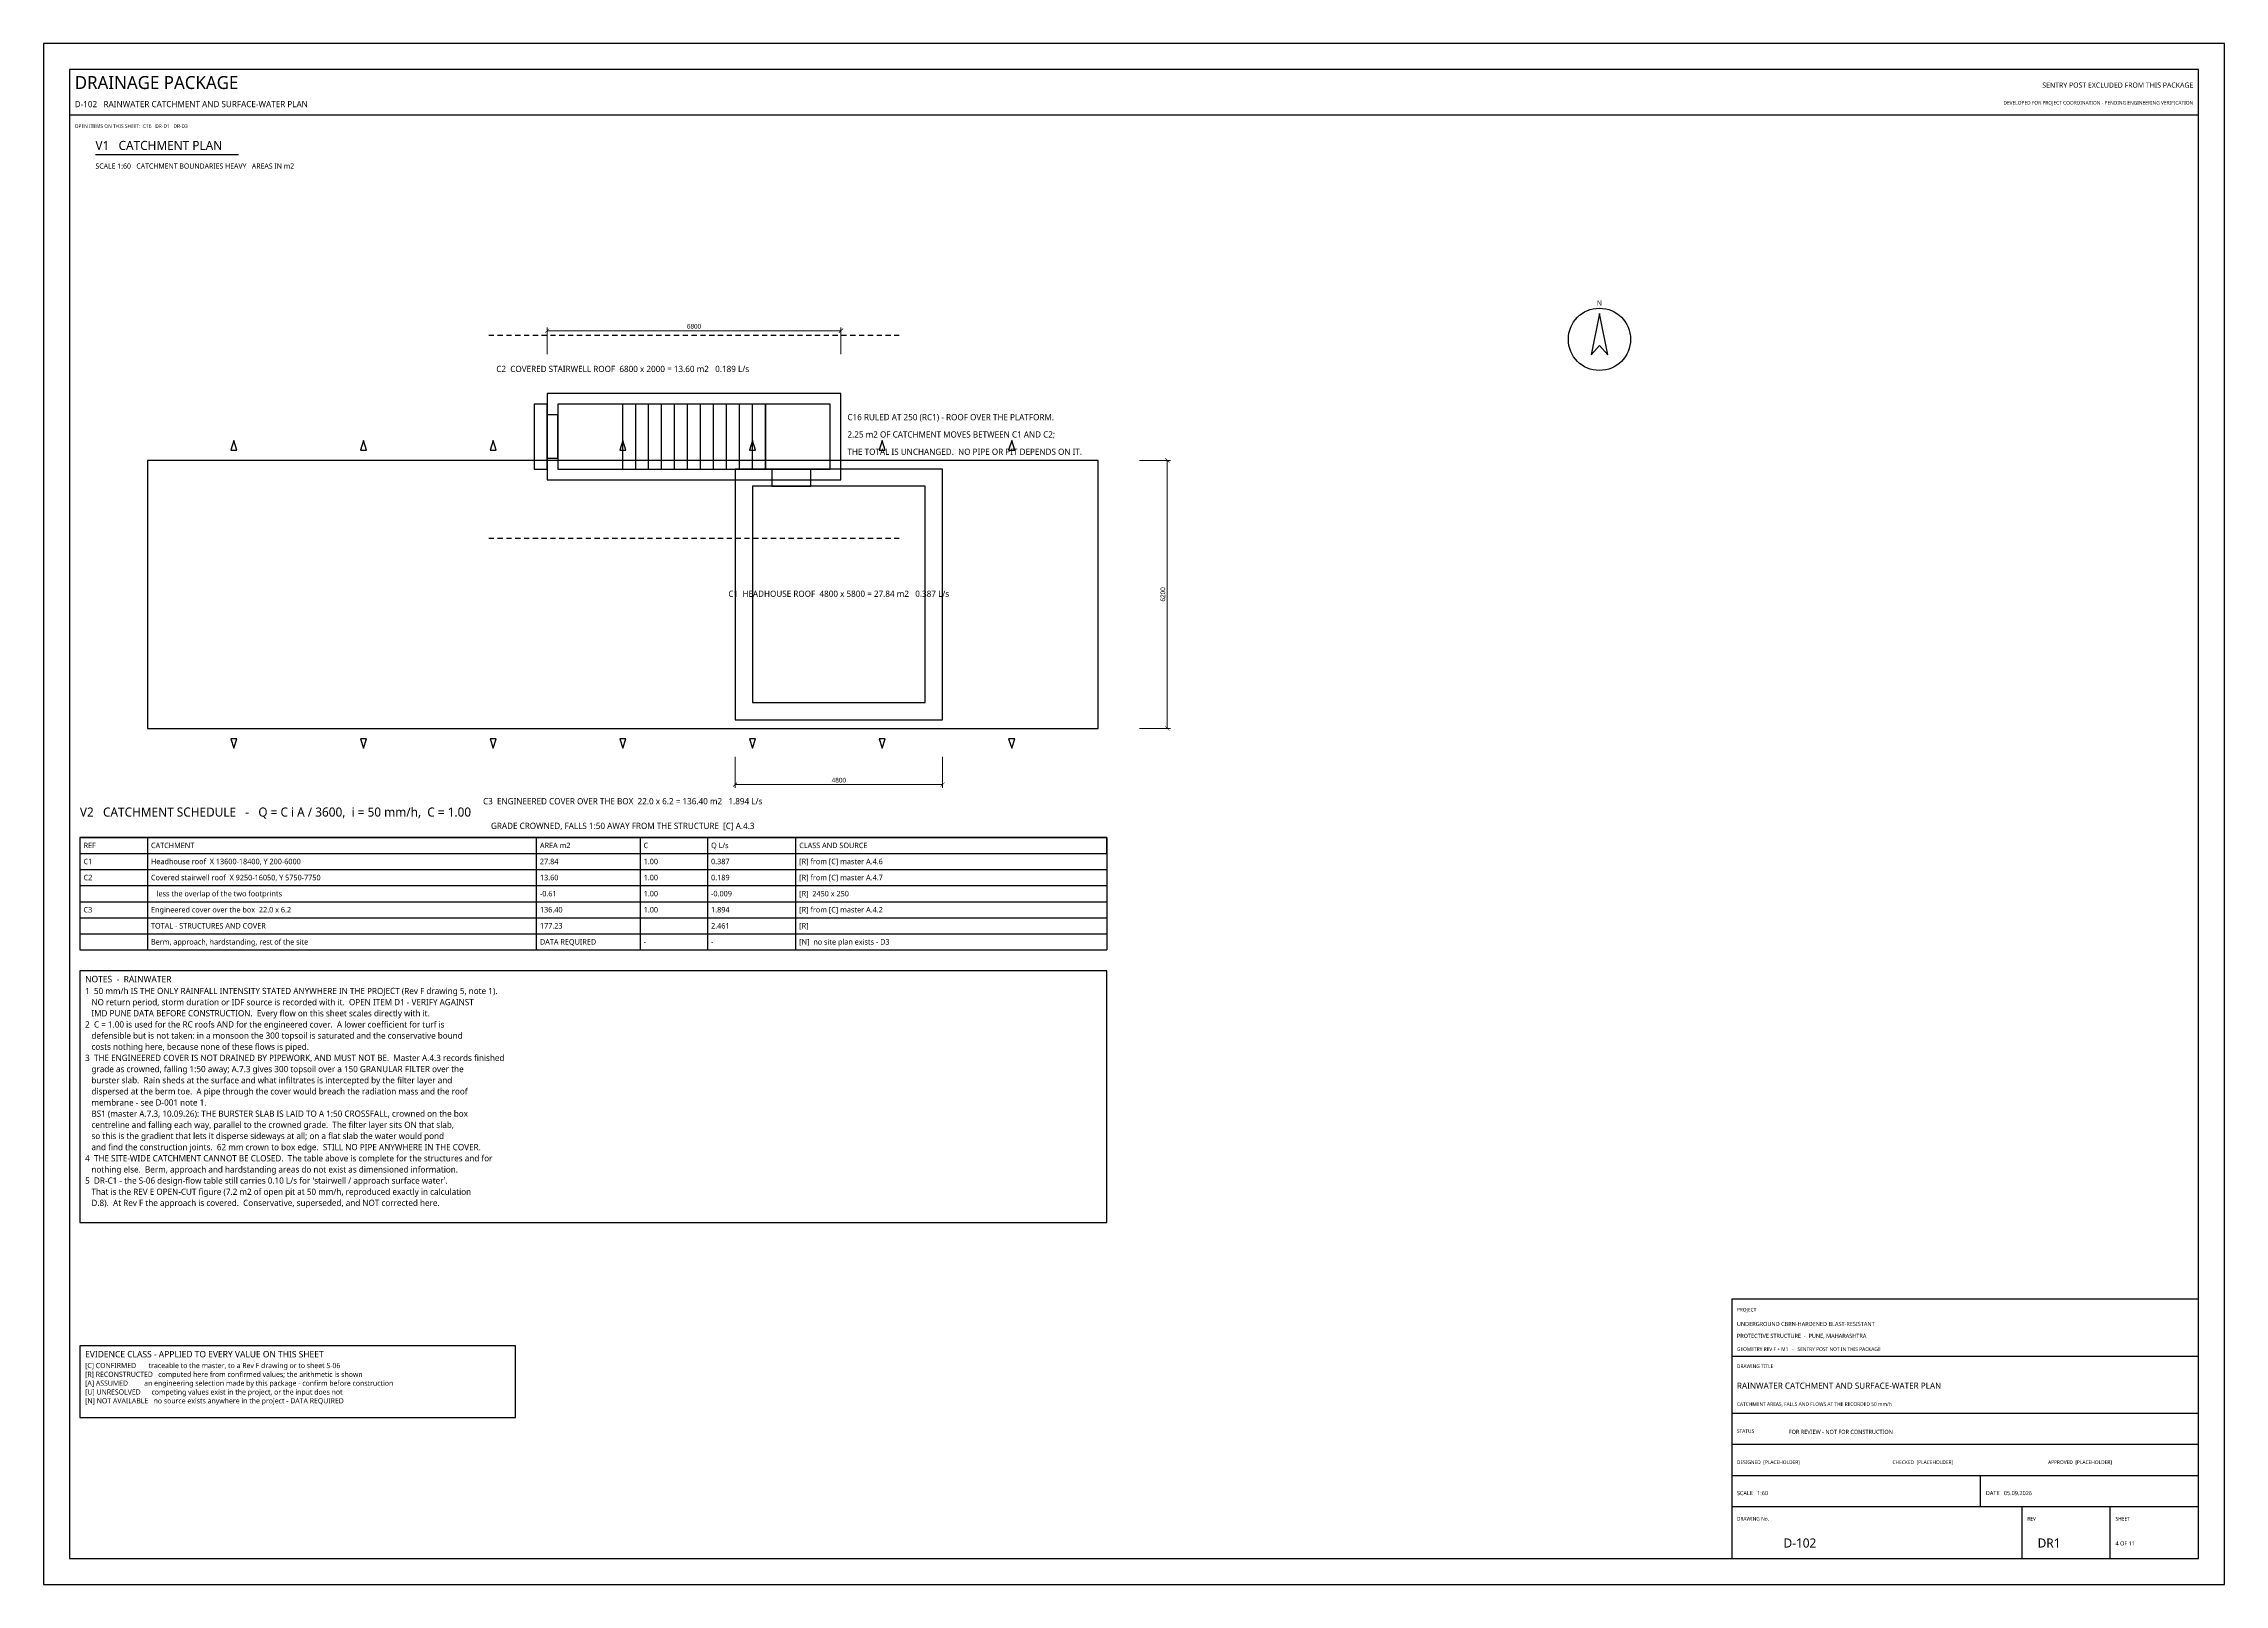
# Model space of a CAD drawing. Header units: millimetres. Extents: x 0 to 841, y 0 to 594.
import ezdxf
from ezdxf.enums import TextEntityAlignment as Align

# ---------------------------------------------------------------- set-up
doc = ezdxf.new("R2010")
doc.units = ezdxf.units.MM
for name, color, linetype in [('M-ARCH', 8, 'Continuous'), ('M-ARCH-HIDDEN', 8, 'Continuous'), ('M-EXISTING', 8, 'Continuous'), ('M-FLAG', 1, 'Continuous'), ('M-STRUCT', 7, 'Continuous'), ('M-TABLE', 7, 'Continuous'), ('M-TEXT', 7, 'Continuous'), ('M-TITLE', 7, 'Continuous'), ('P-DRAIN-SEEP', 4, 'Continuous'), ('P-DRAIN-STORM', 5, 'Continuous'), ('P-FLOW', 1, 'Continuous'), ('S-DIM', 4, 'Continuous'), ('S-NOTE', 7, 'Continuous'), ('S-TEXT', 7, 'Continuous'), ('S-TITLE', 7, 'Continuous')]:
    doc.layers.add(name, color=color, linetype=linetype)
doc.styles.add('OpenSans', font='OpenSans-Regular.ttf')
doc.dimstyles.new('SC-DIM', dxfattribs={"dimtxt": 1.8, "dimasz": 1.6, "dimexe": 1.2, "dimexo": 1, "dimgap": 0.8, "dimtad": 1, "dimdec": 0, "dimblk": 'ARCHTICK', "dimcen": 2.5, "dimclrd": 4, "dimclre": 4, "dimclrt": 4, "dimazin": 3, "dimtfac": 1, "dimtmove": 0, "dimatfit": 3, "dimlwd": 13, "dimlwe": 13})

# ---------------------------------------------------------------- blocks, each defined once
blk = doc.blocks.new('_ARCHTICK')
at = {"color": 0, "linetype": 'BYBLOCK', "const_width": 0.15}
blk.add_lwpolyline([(-0.5, -0.5), (0.5, 0.5)], dxfattribs=at)
blk = doc.blocks.new('NORTH')
at = {"layer": 'S-TITLE'}
blk.add_lwpolyline([(0, 10), (-3.2, -6), (0, -2.4), (3.2, -6), (0, 10)], close=True, dxfattribs=at)
blk.add_circle((0, 0), 12, dxfattribs=at)

msp = doc.modelspace()

# ---------------------------------------------------------------- linework, layer by layer
at = {"layer": 'M-ARCH'}
for p, q in [((223.333, 430), (223.333, 455)), ((228.333, 430), (228.333, 455)), ((233.333, 430), (233.333, 455)), ((238.333, 430), (238.333, 455)), ((243.333, 430), (243.333, 455)), ((248.333, 430), (248.333, 455)), ((253.333, 430), (253.333, 455)), ((258.333, 430), (258.333, 455)), ((263.333, 430), (263.333, 455)), ((268.333, 430), (268.333, 455)), ((273.333, 430), (273.333, 455)), ((278.333, 430), (278.333, 455))]:
    msp.add_line(p, q, dxfattribs=at)
at = {"layer": 'M-ARCH-HIDDEN'}
for p, q in [((40, 433.333), (40, 431.333)), ((40, 429.933), (40, 427.933)), ((42.867, 433.333), (40.867, 433.333)), ((46.267, 433.333), (44.267, 433.333)), ((49.667, 433.333), (47.667, 433.333)), ((53.067, 433.333), (51.067, 433.333)), ((56.467, 433.333), (54.467, 433.333)), ((59.867, 433.333), (57.867, 433.333)), ((63.267, 433.333), (61.267, 433.333)), ((66.667, 433.333), (64.667, 433.333)), ((70.067, 433.333), (68.067, 433.333)), ((73.467, 433.333), (71.467, 433.333)), ((76.867, 433.333), (74.867, 433.333)), ((80.267, 433.333), (78.267, 433.333)), ((83.667, 433.333), (81.667, 433.333)), ((87.067, 433.333), (85.067, 433.333)), ((90.467, 433.333), (88.467, 433.333)), ((93.867, 433.333), (91.867, 433.333)), ((97.267, 433.333), (95.267, 433.333)), ((100.667, 433.333), (98.667, 433.333)), ((104.067, 433.333), (102.067, 433.333)), ((107.467, 433.333), (105.467, 433.333)), ((110.867, 433.333), (108.867, 433.333)), ((114.267, 433.333), (112.267, 433.333)), ((117.667, 433.333), (115.667, 433.333)), ((121.067, 433.333), (119.067, 433.333)), ((124.467, 433.333), (122.467, 433.333)), ((127.867, 433.333), (125.867, 433.333)), ((131.267, 433.333), (129.267, 433.333)), ((134.667, 433.333), (132.667, 433.333)), ((138.067, 433.333), (136.067, 433.333)), ((141.467, 433.333), (139.467, 433.333)), ((144.867, 433.333), (142.867, 433.333)), ((148.267, 433.333), (146.267, 433.333)), ((151.667, 433.333), (149.667, 433.333)), ((155.067, 433.333), (153.067, 433.333)), ((158.467, 433.333), (156.467, 433.333)), ((161.867, 433.333), (159.867, 433.333)), ((165.267, 433.333), (163.267, 433.333)), ((168.667, 433.333), (166.667, 433.333)), ((172.067, 433.333), (170.067, 433.333)), ((175.467, 433.333), (173.467, 433.333)), ((178.867, 433.333), (176.867, 433.333)), ((182.267, 433.333), (180.267, 433.333)), ((185.667, 433.333), (183.667, 433.333)), ((189.067, 433.333), (187.067, 433.333)), ((192.467, 433.333), (190.467, 433.333)), ((195.867, 433.333), (193.867, 433.333)), ((199.267, 433.333), (197.267, 433.333)), ((202.667, 433.333), (200.667, 433.333)), ((206.067, 433.333), (204.067, 433.333)), ((209.467, 433.333), (207.467, 433.333)), ((212.867, 433.333), (210.867, 433.333)), ((216.267, 433.333), (214.267, 433.333)), ((219.667, 433.333), (217.667, 433.333)), ((223.067, 433.333), (221.067, 433.333)), ((226.467, 433.333), (224.467, 433.333)), ((229.867, 433.333), (227.867, 433.333)), ((233.267, 433.333), (231.267, 433.333)), ((236.667, 433.333), (234.667, 433.333)), ((240.067, 433.333), (238.067, 433.333)), ((243.467, 433.333), (241.467, 433.333)), ((246.867, 433.333), (244.867, 433.333)), ((250.267, 433.333), (248.267, 433.333)), ((253.667, 433.333), (251.667, 433.333)), ((257.067, 433.333), (255.067, 433.333)), ((260.467, 433.333), (258.467, 433.333)), ((263.867, 433.333), (261.867, 433.333)), ((267.267, 433.333), (265.267, 433.333)), ((270.667, 433.333), (268.667, 433.333)), ((274.067, 433.333), (272.067, 433.333)), ((277.467, 433.333), (275.467, 433.333)), ((280.867, 433.333), (278.867, 433.333)), ((284.267, 433.333), (282.267, 433.333)), ((287.667, 433.333), (285.667, 433.333)), ((291.067, 433.333), (289.067, 433.333)), ((294.467, 433.333), (292.467, 433.333)), ((297.867, 433.333), (295.867, 433.333)), ((301.267, 433.333), (299.267, 433.333)), ((304.667, 433.333), (302.667, 433.333)), ((308.067, 433.333), (306.067, 433.333)), ((311.467, 433.333), (309.467, 433.333)), ((314.867, 433.333), (312.867, 433.333)), ((318.267, 433.333), (316.267, 433.333)), ((321.667, 433.333), (319.667, 433.333)), ((325.067, 433.333), (323.067, 433.333)), ((328.467, 433.333), (326.467, 433.333)), ((331.867, 433.333), (329.867, 433.333)), ((335.267, 433.333), (333.267, 433.333)), ((338.667, 433.333), (336.667, 433.333)), ((342.067, 433.333), (340.067, 433.333)), ((345.467, 433.333), (343.467, 433.333)), ((348.867, 433.333), (346.867, 433.333)), ((352.267, 433.333), (350.267, 433.333)), ((355.667, 433.333), (353.667, 433.333)), ((359.067, 433.333), (357.067, 433.333)), ((362.467, 433.333), (360.467, 433.333)), ((365.867, 433.333), (363.867, 433.333)), ((369.267, 433.333), (367.267, 433.333)), ((372.667, 433.333), (370.667, 433.333)), ((376.067, 433.333), (374.067, 433.333)), ((379.467, 433.333), (377.467, 433.333)), ((382.867, 433.333), (380.867, 433.333)), ((386.267, 433.333), (384.267, 433.333)), ((389.667, 433.333), (387.667, 433.333)), ((393.067, 433.333), (391.067, 433.333)), ((396.467, 433.333), (394.467, 433.333)), ((399.867, 433.333), (397.867, 433.333)), ((403.267, 433.333), (401.267, 433.333)), ((406.667, 433.333), (404.667, 433.333)), ((406.667, 432), (406.667, 433.333)), ((406.667, 428.6), (406.667, 430.6)), ((40, 426.533), (40, 424.533)), ((40, 423.133), (40, 421.133)), ((406.667, 425.2), (406.667, 427.2)), ((406.667, 421.8), (406.667, 423.8)), ((40, 419.733), (40, 417.733)), ((40, 416.333), (40, 414.333)), ((40, 412.933), (40, 410.933)), ((406.667, 418.4), (406.667, 420.4)), ((406.667, 415), (406.667, 417)), ((406.667, 411.6), (406.667, 413.6)), ((40, 409.533), (40, 407.533)), ((40, 406.133), (40, 404.133)), ((406.667, 408.2), (406.667, 410.2)), ((406.667, 404.8), (406.667, 406.8)), ((40, 402.733), (40, 400.733)), ((40, 399.333), (40, 397.333)), ((40, 395.933), (40, 393.933)), ((406.667, 401.4), (406.667, 403.4)), ((406.667, 398), (406.667, 400)), ((406.667, 394.6), (406.667, 396.6)), ((40, 392.533), (40, 390.533)), ((40, 389.133), (40, 387.133)), ((406.667, 391.2), (406.667, 393.2)), ((406.667, 387.8), (406.667, 389.8)), ((40, 385.733), (40, 383.733)), ((40, 382.333), (40, 380.333)), ((40, 378.933), (40, 376.933)), ((406.667, 384.4), (406.667, 386.4)), ((406.667, 381), (406.667, 383)), ((406.667, 377.6), (406.667, 379.6)), ((40, 375.533), (40, 373.533)), ((40, 372.133), (40, 370.133)), ((406.667, 374.2), (406.667, 376.2)), ((406.667, 370.8), (406.667, 372.8)), ((40, 368.733), (40, 366.733)), ((40, 365.333), (40, 363.333)), ((40, 361.933), (40, 359.933)), ((406.667, 367.4), (406.667, 369.4)), ((406.667, 364), (406.667, 366)), ((406.667, 360.6), (406.667, 362.6)), ((40, 358.533), (40, 356.533)), ((40, 355.133), (40, 353.133)), ((406.667, 357.2), (406.667, 359.2)), ((406.667, 353.8), (406.667, 355.8)), ((40, 351.733), (40, 349.733)), ((40, 348.333), (40, 346.333)), ((40, 344.933), (40, 342.933)), ((406.667, 350.4), (406.667, 352.4)), ((406.667, 347), (406.667, 349)), ((406.667, 343.6), (406.667, 345.6)), ((40, 341.533), (40, 339.533)), ((40, 338.133), (40, 336.133)), ((406.667, 340.2), (406.667, 342.2)), ((406.667, 336.8), (406.667, 338.8)), ((40, 334.733), (40, 332.733)), ((40, 331.333), (40, 330)), ((40, 330), (42, 330)), ((43.4, 330), (45.4, 330)), ((46.8, 330), (48.8, 330)), ((50.2, 330), (52.2, 330)), ((53.6, 330), (55.6, 330)), ((57, 330), (59, 330)), ((60.4, 330), (62.4, 330)), ((63.8, 330), (65.8, 330)), ((67.2, 330), (69.2, 330)), ((70.6, 330), (72.6, 330)), ((74, 330), (76, 330)), ((77.4, 330), (79.4, 330)), ((80.8, 330), (82.8, 330)), ((84.2, 330), (86.2, 330)), ((87.6, 330), (89.6, 330)), ((91, 330), (93, 330)), ((94.4, 330), (96.4, 330)), ((97.8, 330), (99.8, 330)), ((101.2, 330), (103.2, 330)), ((104.6, 330), (106.6, 330)), ((108, 330), (110, 330)), ((111.4, 330), (113.4, 330)), ((114.8, 330), (116.8, 330)), ((118.2, 330), (120.2, 330)), ((121.6, 330), (123.6, 330)), ((125, 330), (127, 330)), ((128.4, 330), (130.4, 330)), ((131.8, 330), (133.8, 330)), ((135.2, 330), (137.2, 330)), ((138.6, 330), (140.6, 330)), ((142, 330), (144, 330)), ((145.4, 330), (147.4, 330)), ((148.8, 330), (150.8, 330)), ((152.2, 330), (154.2, 330)), ((155.6, 330), (157.6, 330)), ((159, 330), (161, 330)), ((162.4, 330), (164.4, 330)), ((165.8, 330), (167.8, 330)), ((169.2, 330), (171.2, 330)), ((172.6, 330), (174.6, 330)), ((176, 330), (178, 330)), ((179.4, 330), (181.4, 330)), ((182.8, 330), (184.8, 330)), ((186.2, 330), (188.2, 330)), ((189.6, 330), (191.6, 330)), ((193, 330), (195, 330)), ((196.4, 330), (198.4, 330)), ((199.8, 330), (201.8, 330)), ((203.2, 330), (205.2, 330)), ((206.6, 330), (208.6, 330)), ((210, 330), (212, 330)), ((213.4, 330), (215.4, 330)), ((216.8, 330), (218.8, 330)), ((220.2, 330), (222.2, 330)), ((223.6, 330), (225.6, 330)), ((227, 330), (229, 330)), ((230.4, 330), (232.4, 330)), ((233.8, 330), (235.8, 330)), ((237.2, 330), (239.2, 330)), ((240.6, 330), (242.6, 330)), ((244, 330), (246, 330)), ((247.4, 330), (249.4, 330)), ((250.8, 330), (252.8, 330)), ((254.2, 330), (256.2, 330)), ((257.6, 330), (259.6, 330)), ((261, 330), (263, 330)), ((264.4, 330), (266.4, 330)), ((267.8, 330), (269.8, 330)), ((271.2, 330), (273.2, 330)), ((274.6, 330), (276.6, 330)), ((278, 330), (280, 330)), ((281.4, 330), (283.4, 330)), ((284.8, 330), (286.8, 330)), ((288.2, 330), (290.2, 330)), ((291.6, 330), (293.6, 330)), ((295, 330), (297, 330)), ((298.4, 330), (300.4, 330)), ((301.8, 330), (303.8, 330)), ((305.2, 330), (307.2, 330)), ((308.6, 330), (310.6, 330)), ((312, 330), (314, 330)), ((315.4, 330), (317.4, 330)), ((318.8, 330), (320.8, 330)), ((322.2, 330), (324.2, 330)), ((325.6, 330), (327.6, 330)), ((329, 330), (331, 330)), ((332.4, 330), (334.4, 330)), ((335.8, 330), (337.8, 330)), ((339.2, 330), (341.2, 330)), ((342.6, 330), (344.6, 330)), ((346, 330), (348, 330)), ((349.4, 330), (351.4, 330)), ((352.8, 330), (354.8, 330)), ((356.2, 330), (358.2, 330)), ((359.6, 330), (361.6, 330)), ((363, 330), (365, 330)), ((366.4, 330), (368.4, 330)), ((369.8, 330), (371.8, 330)), ((373.2, 330), (375.2, 330)), ((376.6, 330), (378.6, 330)), ((380, 330), (382, 330)), ((383.4, 330), (385.4, 330)), ((386.8, 330), (388.8, 330)), ((390.2, 330), (392.2, 330)), ((393.6, 330), (395.6, 330)), ((397, 330), (399, 330)), ((400.4, 330), (402.4, 330)), ((403.8, 330), (405.8, 330)), ((406.667, 333.4), (406.667, 335.4)), ((406.667, 330), (406.667, 332))]:
    msp.add_line(p, q, dxfattribs=at)
at = {"layer": 'M-EXISTING'}
for p, q in [((171.667, 481.667), (173.667, 481.667)), ((175.067, 481.667), (177.067, 481.667)), ((178.467, 481.667), (180.467, 481.667)), ((181.867, 481.667), (183.867, 481.667)), ((185.267, 481.667), (187.267, 481.667)), ((188.667, 481.667), (190.667, 481.667)), ((192.067, 481.667), (194.067, 481.667)), ((195.467, 481.667), (197.467, 481.667)), ((198.867, 481.667), (200.867, 481.667)), ((202.267, 481.667), (204.267, 481.667)), ((205.667, 481.667), (207.667, 481.667)), ((209.067, 481.667), (211.067, 481.667)), ((212.467, 481.667), (214.467, 481.667)), ((215.867, 481.667), (217.867, 481.667)), ((219.267, 481.667), (221.267, 481.667)), ((222.667, 481.667), (224.667, 481.667)), ((226.067, 481.667), (228.067, 481.667)), ((229.467, 481.667), (231.467, 481.667)), ((232.867, 481.667), (234.867, 481.667)), ((236.267, 481.667), (238.267, 481.667)), ((239.667, 481.667), (241.667, 481.667)), ((243.067, 481.667), (245.067, 481.667)), ((246.467, 481.667), (248.467, 481.667)), ((249.867, 481.667), (251.867, 481.667)), ((253.267, 481.667), (255.267, 481.667)), ((256.667, 481.667), (258.667, 481.667)), ((260.067, 481.667), (262.067, 481.667)), ((263.467, 481.667), (265.467, 481.667)), ((266.867, 481.667), (268.867, 481.667)), ((270.267, 481.667), (272.267, 481.667)), ((273.667, 481.667), (275.667, 481.667)), ((277.067, 481.667), (279.067, 481.667)), ((280.467, 481.667), (282.467, 481.667)), ((283.867, 481.667), (285.867, 481.667)), ((287.267, 481.667), (289.267, 481.667)), ((290.667, 481.667), (292.667, 481.667)), ((294.067, 481.667), (296.067, 481.667)), ((297.467, 481.667), (299.467, 481.667)), ((300.867, 481.667), (302.867, 481.667)), ((304.267, 481.667), (306.267, 481.667)), ((307.667, 481.667), (309.667, 481.667)), ((311.067, 481.667), (313.067, 481.667)), ((314.467, 481.667), (316.467, 481.667)), ((317.867, 481.667), (319.867, 481.667)), ((321.267, 481.667), (323.267, 481.667)), ((324.667, 481.667), (326.667, 481.667)), ((328.067, 481.667), (330, 481.667)), ((171.667, 403.333), (173.667, 403.333)), ((175.067, 403.333), (177.067, 403.333)), ((178.467, 403.333), (180.467, 403.333)), ((181.867, 403.333), (183.867, 403.333)), ((185.267, 403.333), (187.267, 403.333)), ((188.667, 403.333), (190.667, 403.333)), ((192.067, 403.333), (194.067, 403.333)), ((195.467, 403.333), (197.467, 403.333)), ((198.867, 403.333), (200.867, 403.333)), ((202.267, 403.333), (204.267, 403.333)), ((205.667, 403.333), (207.667, 403.333)), ((209.067, 403.333), (211.067, 403.333)), ((212.467, 403.333), (214.467, 403.333)), ((215.867, 403.333), (217.867, 403.333)), ((219.267, 403.333), (221.267, 403.333)), ((222.667, 403.333), (224.667, 403.333)), ((226.067, 403.333), (228.067, 403.333)), ((229.467, 403.333), (231.467, 403.333)), ((232.867, 403.333), (234.867, 403.333)), ((236.267, 403.333), (238.267, 403.333)), ((239.667, 403.333), (241.667, 403.333)), ((243.067, 403.333), (245.067, 403.333)), ((246.467, 403.333), (248.467, 403.333)), ((249.867, 403.333), (251.867, 403.333)), ((253.267, 403.333), (255.267, 403.333)), ((256.667, 403.333), (258.667, 403.333)), ((260.067, 403.333), (262.067, 403.333)), ((263.467, 403.333), (265.467, 403.333)), ((266.867, 403.333), (268.867, 403.333)), ((270.267, 403.333), (272.267, 403.333)), ((273.667, 403.333), (275.667, 403.333)), ((277.067, 403.333), (279.067, 403.333)), ((280.467, 403.333), (282.467, 403.333)), ((283.867, 403.333), (285.867, 403.333)), ((287.267, 403.333), (289.267, 403.333)), ((290.667, 403.333), (292.667, 403.333)), ((294.067, 403.333), (296.067, 403.333)), ((297.467, 403.333), (299.467, 403.333)), ((300.867, 403.333), (302.867, 403.333)), ((304.267, 403.333), (306.267, 403.333)), ((307.667, 403.333), (309.667, 403.333)), ((311.067, 403.333), (313.067, 403.333)), ((314.467, 403.333), (316.467, 403.333)), ((317.867, 403.333), (319.867, 403.333)), ((321.267, 403.333), (323.267, 403.333)), ((324.667, 403.333), (326.667, 403.333)), ((328.067, 403.333), (330, 403.333))]:
    msp.add_line(p, q, dxfattribs=at)
at = {"layer": 'M-FLAG'}
for points in [[(278.333, 430), (303.333, 430), (303.333, 455), (278.333, 455)], [(194.167, 434.167), (198.333, 434.167), (198.333, 450.833), (194.167, 450.833)], [(280.833, 423.333), (295.833, 423.333), (295.833, 430), (280.833, 430)]]:
    msp.add_lwpolyline(points, close=True, dxfattribs=at)
at = {"layer": 'M-STRUCT'}
for points in [[(194.167, 425.833), (307.5, 425.833), (307.5, 459.167), (194.167, 459.167)], [(198.333, 430), (303.333, 430), (303.333, 455), (198.333, 455)], [(266.667, 333.333), (346.667, 333.333), (346.667, 430), (266.667, 430)], [(273.333, 340), (340, 340), (340, 423.333), (273.333, 423.333)]]:
    msp.add_lwpolyline(points, close=True, dxfattribs=at)
at = {"layer": 'M-TABLE'}
for p, q in [((14, 288), (410, 288)), ((14, 288), (14, 244.6)), ((40, 288), (40, 244.6)), ((190, 288), (190, 244.6)), ((230, 288), (230, 244.6)), ((256, 288), (256, 244.6)), ((290, 288), (290, 244.6)), ((410, 288), (410, 244.6)), ((14, 275.6), (410, 275.6)), ((14, 269.4), (410, 269.4)), ((14, 263.2), (410, 263.2)), ((14, 257), (410, 257)), ((14, 250.8), (410, 250.8)), ((14, 244.6), (410, 244.6))]:
    msp.add_line(p, q, dxfattribs=at)
msp.add_lwpolyline([(14, 281.8), (410, 281.8), (410, 288), (14, 288)], close=True, dxfattribs=at)
at = {"layer": 'M-TITLE'}
for p, q in [((10, 566.5), (831, 566.5)), ((651, 88), (831, 88)), ((651, 66), (831, 66)), ((651, 54), (831, 54)), ((651, 42), (831, 42)), ((747, 30), (747, 42)), ((651, 30), (831, 30)), ((763, 10), (763, 30)), ((797, 10), (797, 30))]:
    msp.add_line(p, q, dxfattribs=at)
msp.add_lwpolyline([(651, 10), (831, 10), (831, 110), (651, 110)], close=True, dxfattribs=at)
at = {"layer": 'P-DRAIN-SEEP'}
msp.add_lwpolyline([(40, 330), (406.667, 330), (406.667, 433.333), (40, 433.333)], close=True, dxfattribs=at)
at = {"layer": 'P-DRAIN-STORM'}
for points in [[(189.167, 430), (194.167, 430), (194.167, 455), (189.167, 455)], [(194.167, 425.833), (307.5, 425.833), (307.5, 459.167), (194.167, 459.167)], [(266.667, 333.333), (346.667, 333.333), (346.667, 430), (266.667, 430)]]:
    msp.add_lwpolyline(points, close=True, dxfattribs=at)
at = {"layer": 'P-FLOW'}
for points in [[(73.333, 440.933), (72.163, 437.293), (74.503, 437.293)], [(123.333, 440.933), (122.163, 437.293), (124.503, 437.293)], [(173.333, 440.933), (172.163, 437.293), (174.503, 437.293)], [(223.333, 440.933), (222.163, 437.293), (224.503, 437.293)], [(273.333, 440.933), (272.163, 437.293), (274.503, 437.293)], [(323.333, 440.933), (322.163, 437.293), (324.503, 437.293)], [(373.333, 440.933), (372.163, 437.293), (374.503, 437.293)], [(73.333, 322.4), (74.503, 326.04), (72.163, 326.04)], [(123.333, 322.4), (124.503, 326.04), (122.163, 326.04)], [(173.333, 322.4), (174.503, 326.04), (172.163, 326.04)], [(223.333, 322.4), (224.503, 326.04), (222.163, 326.04)], [(273.333, 322.4), (274.503, 326.04), (272.163, 326.04)], [(323.333, 322.4), (324.503, 326.04), (322.163, 326.04)], [(373.333, 322.4), (374.503, 326.04), (372.163, 326.04)]]:
    msp.add_lwpolyline(points, close=True, dxfattribs=at)
at = {"layer": 'S-TITLE'}
msp.add_line((20, 551.2), (75.121, 551.2), dxfattribs=at)
for points in [[(0, 0), (841, 0), (841, 594), (0, 594)], [(10, 10), (831, 10), (831, 584), (10, 584)], [(14, 139.575), (410, 139.575), (410, 236.6), (14, 236.6)], [(14, 64.375), (182, 64.375), (182, 92), (14, 92)]]:
    msp.add_lwpolyline(points, close=True, dxfattribs=at)

# ---------------------------------------------------------------- block references
at = {"layer": 'M-TITLE'}
msp.add_blockref('NORTH', (600, 480), dxfattribs=at)

# ---------------------------------------------------------------- texts
at = {"layer": 'M-FLAG', "style": 'OpenSans'}
for s, height, p in [('DEVELOPED FOR PROJECT COORDINATION - PENDING ENGINEERING VERIFICATION', 1.4, (829, 570.5)), ('SENTRY POST EXCLUDED FROM THIS PACKAGE', 2, (829, 577))]:
    msp.add_text(s, height=height, dxfattribs=at).set_placement(p, align=Align.RIGHT)
for s, height, p in [('OPEN ITEMS ON THIS SHEET:  C16   DR-D1   DR-D3', 1.4, (12, 561.5)), ('FOR REVIEW - NOT FOR CONSTRUCTION', 1.6, (673, 58))]:
    msp.add_text(s, height=height, dxfattribs=at).set_placement(p)
for s, p in [('C16 RULED AT 250 (RC1) - ROOF OVER THE PLATFORM.', (310, 450)), ('THE TOTAL IS UNCHANGED.  NO PIPE OR PIT DEPENDS ON IT.', (310, 436.667)), ('2.25 m2 OF CATCHMENT MOVES BETWEEN C1 AND C2;', (310, 443.333))]:
    msp.add_text(s, height=2.4, dxfattribs=at).set_placement(p, align=Align.MIDDLE_LEFT)
at = {"layer": 'M-TABLE', "style": 'OpenSans'}
for s, p in [('REF', (15.4, 283.85)), ('CATCHMENT', (41.4, 283.85)), ('AREA m2', (191.4, 283.85)), ('C', (231.4, 283.85)), ('Q L/s', (257.4, 283.85)), ('CLASS AND SOURCE', (291.4, 283.85)), ('C1', (15.4, 277.65)), ('Headhouse roof  X 13600-18400, Y 200-6000', (41.4, 277.65)), ('27.84', (191.4, 277.65)), ('1.00', (231.4, 277.65)), ('0.387', (257.4, 277.65)), ('[R] from [C] master A.4.6', (291.4, 277.65)), ('C2', (15.4, 271.45)), ('Covered stairwell roof  X 9250-16050, Y 5750-7750', (41.4, 271.45)), ('13.60', (191.4, 271.45)), ('1.00', (231.4, 271.45)), ('0.189', (257.4, 271.45)), ('[R] from [C] master A.4.7', (291.4, 271.45)), ('C3', (15.4, 259.05)), ('Engineered cover over the box  22.0 x 6.2', (41.4, 259.05)), ('   less the overlap of the two footprints', (41.4, 265.25)), ('-0.61', (191.4, 265.25)), ('136.40', (191.4, 259.05)), ('1.00', (231.4, 265.25)), ('1.00', (231.4, 259.05)), ('-0.009', (257.4, 265.25)), ('1.894', (257.4, 259.05)), ('[R]  2450 x 250', (291.4, 265.25)), ('[R] from [C] master A.4.2', (291.4, 259.05)), ('TOTAL - STRUCTURES AND COVER', (41.4, 252.85)), ('177.23', (191.4, 252.85)), ('2.461', (257.4, 252.85)), ('[R]', (291.4, 252.85)), ('Berm, approach, hardstanding, rest of the site', (41.4, 246.65)), ('DATA REQUIRED', (191.4, 246.65)), ('-', (231.4, 246.65)), ('-', (257.4, 246.65)), ('[N]  no site plan exists - D3', (291.4, 246.65))]:
    msp.add_text(s, height=2.1, dxfattribs=at).set_placement(p)
at = {"layer": 'M-TEXT', "style": 'OpenSans'}
msp.add_text('GRADE CROWNED, FALLS 1:50 AWAY FROM THE STRUCTURE  [C] A.4.3', height=2.4, dxfattribs=at).set_placement((223.333, 290.5), align=Align.BOTTOM_CENTER)
at = {"layer": 'M-TITLE', "style": 'OpenSans'}
for s, height, p in [('DRAINAGE PACKAGE', 5, (12, 576.5)), ('D-102   RAINWATER CATCHMENT AND SURFACE-WATER PLAN', 2.4, (12, 569.5)), ('V2   CATCHMENT SCHEDULE   -   Q = C i A / 3600,  i = 50 mm/h,  C = 1.00', 3.5, (14, 296)), ('PROJECT', 1.4, (653, 105.2)), ('UNDERGROUND CBRN-HARDENED BLAST-RESISTANT', 1.6, (653, 99.6)), ('PROTECTIVE STRUCTURE  -  PUNE, MAHARASHTRA', 1.6, (653, 95)), ('GEOMETRY REV F + M1   -   SENTRY POST NOT IN THIS PACKAGE', 1.4, (653, 90)), ('DRAWING TITLE', 1.4, (653, 83.4)), ('RAINWATER CATCHMENT AND SURFACE-WATER PLAN', 2.4, (653, 75.4)), ('CATCHMENT AREAS, FALLS AND FLOWS AT THE RECORDED 50 mm/h', 1.4, (653, 68.8)), ('STATUS', 1.4, (653, 58.4)), ('DESIGNED  [PLACEHOLDER]', 1.4, (653, 46.4)), ('CHECKED  [PLACEHOLDER]', 1.4, (713, 46.4)), ('APPROVED  [PLACEHOLDER]', 1.4, (773, 46.4)), ('SCALE   1:60', 1.6, (653, 34.4)), ('DATE   05.09.2026', 1.6, (749, 34.4)), ('DRAWING No.', 1.4, (653, 24.6)), ('REV', 1.4, (765, 24.6)), ('SHEET', 1.4, (799, 24.6)), ('D-102', 3.5, (671, 14.2)), ('DR1', 3.5, (769, 14.2)), ('4 OF 11', 1.6, (799, 15))]:
    msp.add_text(s, height=height, dxfattribs=at).set_placement(p)
msp.add_text('N', height=2, dxfattribs=at).set_placement((600, 494), align=Align.MIDDLE_CENTER)
at = {"layer": 'P-DRAIN-SEEP', "style": 'OpenSans'}
msp.add_text('C3  ENGINEERED COVER OVER THE BOX  22.0 x 6.2 = 136.40 m2   1.894 L/s', height=2.4, dxfattribs=at).set_placement((223.333, 300), align=Align.BOTTOM_CENTER)
at = {"layer": 'P-DRAIN-STORM', "style": 'OpenSans'}
for s, p in [('C2  COVERED STAIRWELL ROOF  6800 x 2000 = 13.60 m2   0.189 L/s', (223.333, 466.667)), ('C1  HEADHOUSE ROOF  4800 x 5800 = 27.84 m2   0.387 L/s', (306.667, 380))]:
    msp.add_text(s, height=2.4, dxfattribs=at).set_placement(p, align=Align.BOTTOM_CENTER)
at = {"layer": 'S-NOTE', "style": 'OpenSans'}
for s, height, p in [('1  50 mm/h IS THE ONLY RAINFALL INTENSITY STATED ANYWHERE IN THE PROJECT (Rev F drawing 5, note 1).', 2.4, (16, 227.575)), ('   IMD PUNE DATA BEFORE CONSTRUCTION.  Every flow on this sheet scales directly with it.', 2.4, (16, 218.975)), ('   NO return period, storm duration or IDF source is recorded with it.  OPEN ITEM D1 - VERIFY AGAINST', 2.4, (16, 223.275)), ('2  C = 1.00 is used for the RC roofs AND for the engineered cover.  A lower coefficient for turf is', 2.4, (16, 214.675)), ('   defensible but is not taken: in a monsoon the 300 topsoil is saturated and the conservative bound', 2.4, (16, 210.375)), ('3  THE ENGINEERED COVER IS NOT DRAINED BY PIPEWORK, AND MUST NOT BE.  Master A.4.3 records finished', 2.4, (16, 201.775)), ('   costs nothing here, because none of these flows is piped.', 2.4, (16, 206.075)), ('   grade as crowned, falling 1:50 away; A.7.3 gives 300 topsoil over a 150 GRANULAR FILTER over the', 2.4, (16, 197.475)), ('   burster slab.  Rain sheds at the surface and what infiltrates is intercepted by the filter layer and', 2.4, (16, 193.175)), ('   dispersed at the berm toe.  A pipe through the cover would breach the radiation mass and the roof', 2.4, (16, 188.875)), ('   membrane - see D-001 note 1.', 2.4, (16, 184.575)), ('   centreline and falling each way, parallel to the crowned grade.  The filter layer sits ON that slab,', 2.4, (16, 175.975)), ('   BS1 (master A.7.3, 10.09.26): THE BURSTER SLAB IS LAID TO A 1:50 CROSSFALL, crowned on the box', 2.4, (16, 180.275)), ('   and find the construction joints.  62 mm crown to box edge.  STILL NO PIPE ANYWHERE IN THE COVER.', 2.4, (16, 167.375)), ('   so this is the gradient that lets it disperse sideways at all; on a flat slab the water would pond', 2.4, (16, 171.675)), ('4  THE SITE-WIDE CATCHMENT CANNOT BE CLOSED.  The table above is complete for the structures and for', 2.4, (16, 163.075)), ('   nothing else.  Berm, approach and hardstanding areas do not exist as dimensioned information.', 2.4, (16, 158.775)), ("5  DR-C1 - the S-06 design-flow table still carries 0.10 L/s for 'stairwell / approach surface water'.", 2.4, (16, 154.475)), ('   That is the REV E OPEN-CUT figure (7.2 m2 of open pit at 50 mm/h, reproduced exactly in calculation', 2.4, (16, 150.175)), ('   D.8).  At Rev F the approach is covered.  Conservative, superseded, and NOT corrected here.', 2.4, (16, 145.875)), ('[C] CONFIRMED       traceable to the master, to a Rev F drawing or to sheet S-06', 2, (16, 83.375)), ('[R] RECONSTRUCTED   computed here from confirmed values; the arithmetic is shown', 2, (16, 79.975)), ('[A] ASSUMED         an engineering selection made by this package - confirm before construction', 2, (16, 76.575)), ('[U] UNRESOLVED      competing values exist in the project, or the input does not', 2, (16, 73.175)), ('[N] NOT AVAILABLE   no source exists anywhere in the project - DATA REQUIRED', 2, (16, 69.775))]:
    msp.add_text(s, height=height, dxfattribs=at).set_placement(p)
at = {"layer": 'S-TEXT', "style": 'OpenSans'}
msp.add_text('SCALE 1:60   CATCHMENT BOUNDARIES HEAVY   AREAS IN m2', height=2, dxfattribs=at).set_placement((20, 545.8))
at = {"layer": 'S-TITLE', "style": 'OpenSans'}
for s, height, p in [('V1   CATCHMENT PLAN', 3.5, (20, 553)), ('NOTES  -  RAINWATER', 2.5, (16, 232.1)), ('EVIDENCE CLASS - APPLIED TO EVERY VALUE ON THIS SHEET', 2.5, (16, 87.5))]:
    msp.add_text(s, height=height, dxfattribs=at).set_placement(p)

# ---------------------------------------------------------------- dimensions: what is measured, and where the dimension line sits
at = {"layer": 'S-DIM'}
for base, p1, p2 in [((194.167, 483.333), (194.167, 473.333), (307.5, 473.333)), ((266.667, 308.333), (266.667, 320), (346.667, 320))]:
    msp.add_linear_dim(base=base, p1=p1, p2=p2, dimstyle='SC-DIM', override={"dimlfac": 60}, dxfattribs=at).render()
msp.add_linear_dim(base=(433.333, 330), p1=(421.667, 330), p2=(421.667, 433.333), angle=90, dimstyle='SC-DIM', override={"dimlfac": 60}, dxfattribs=at).render()

doc.saveas('drawing.dxf')
